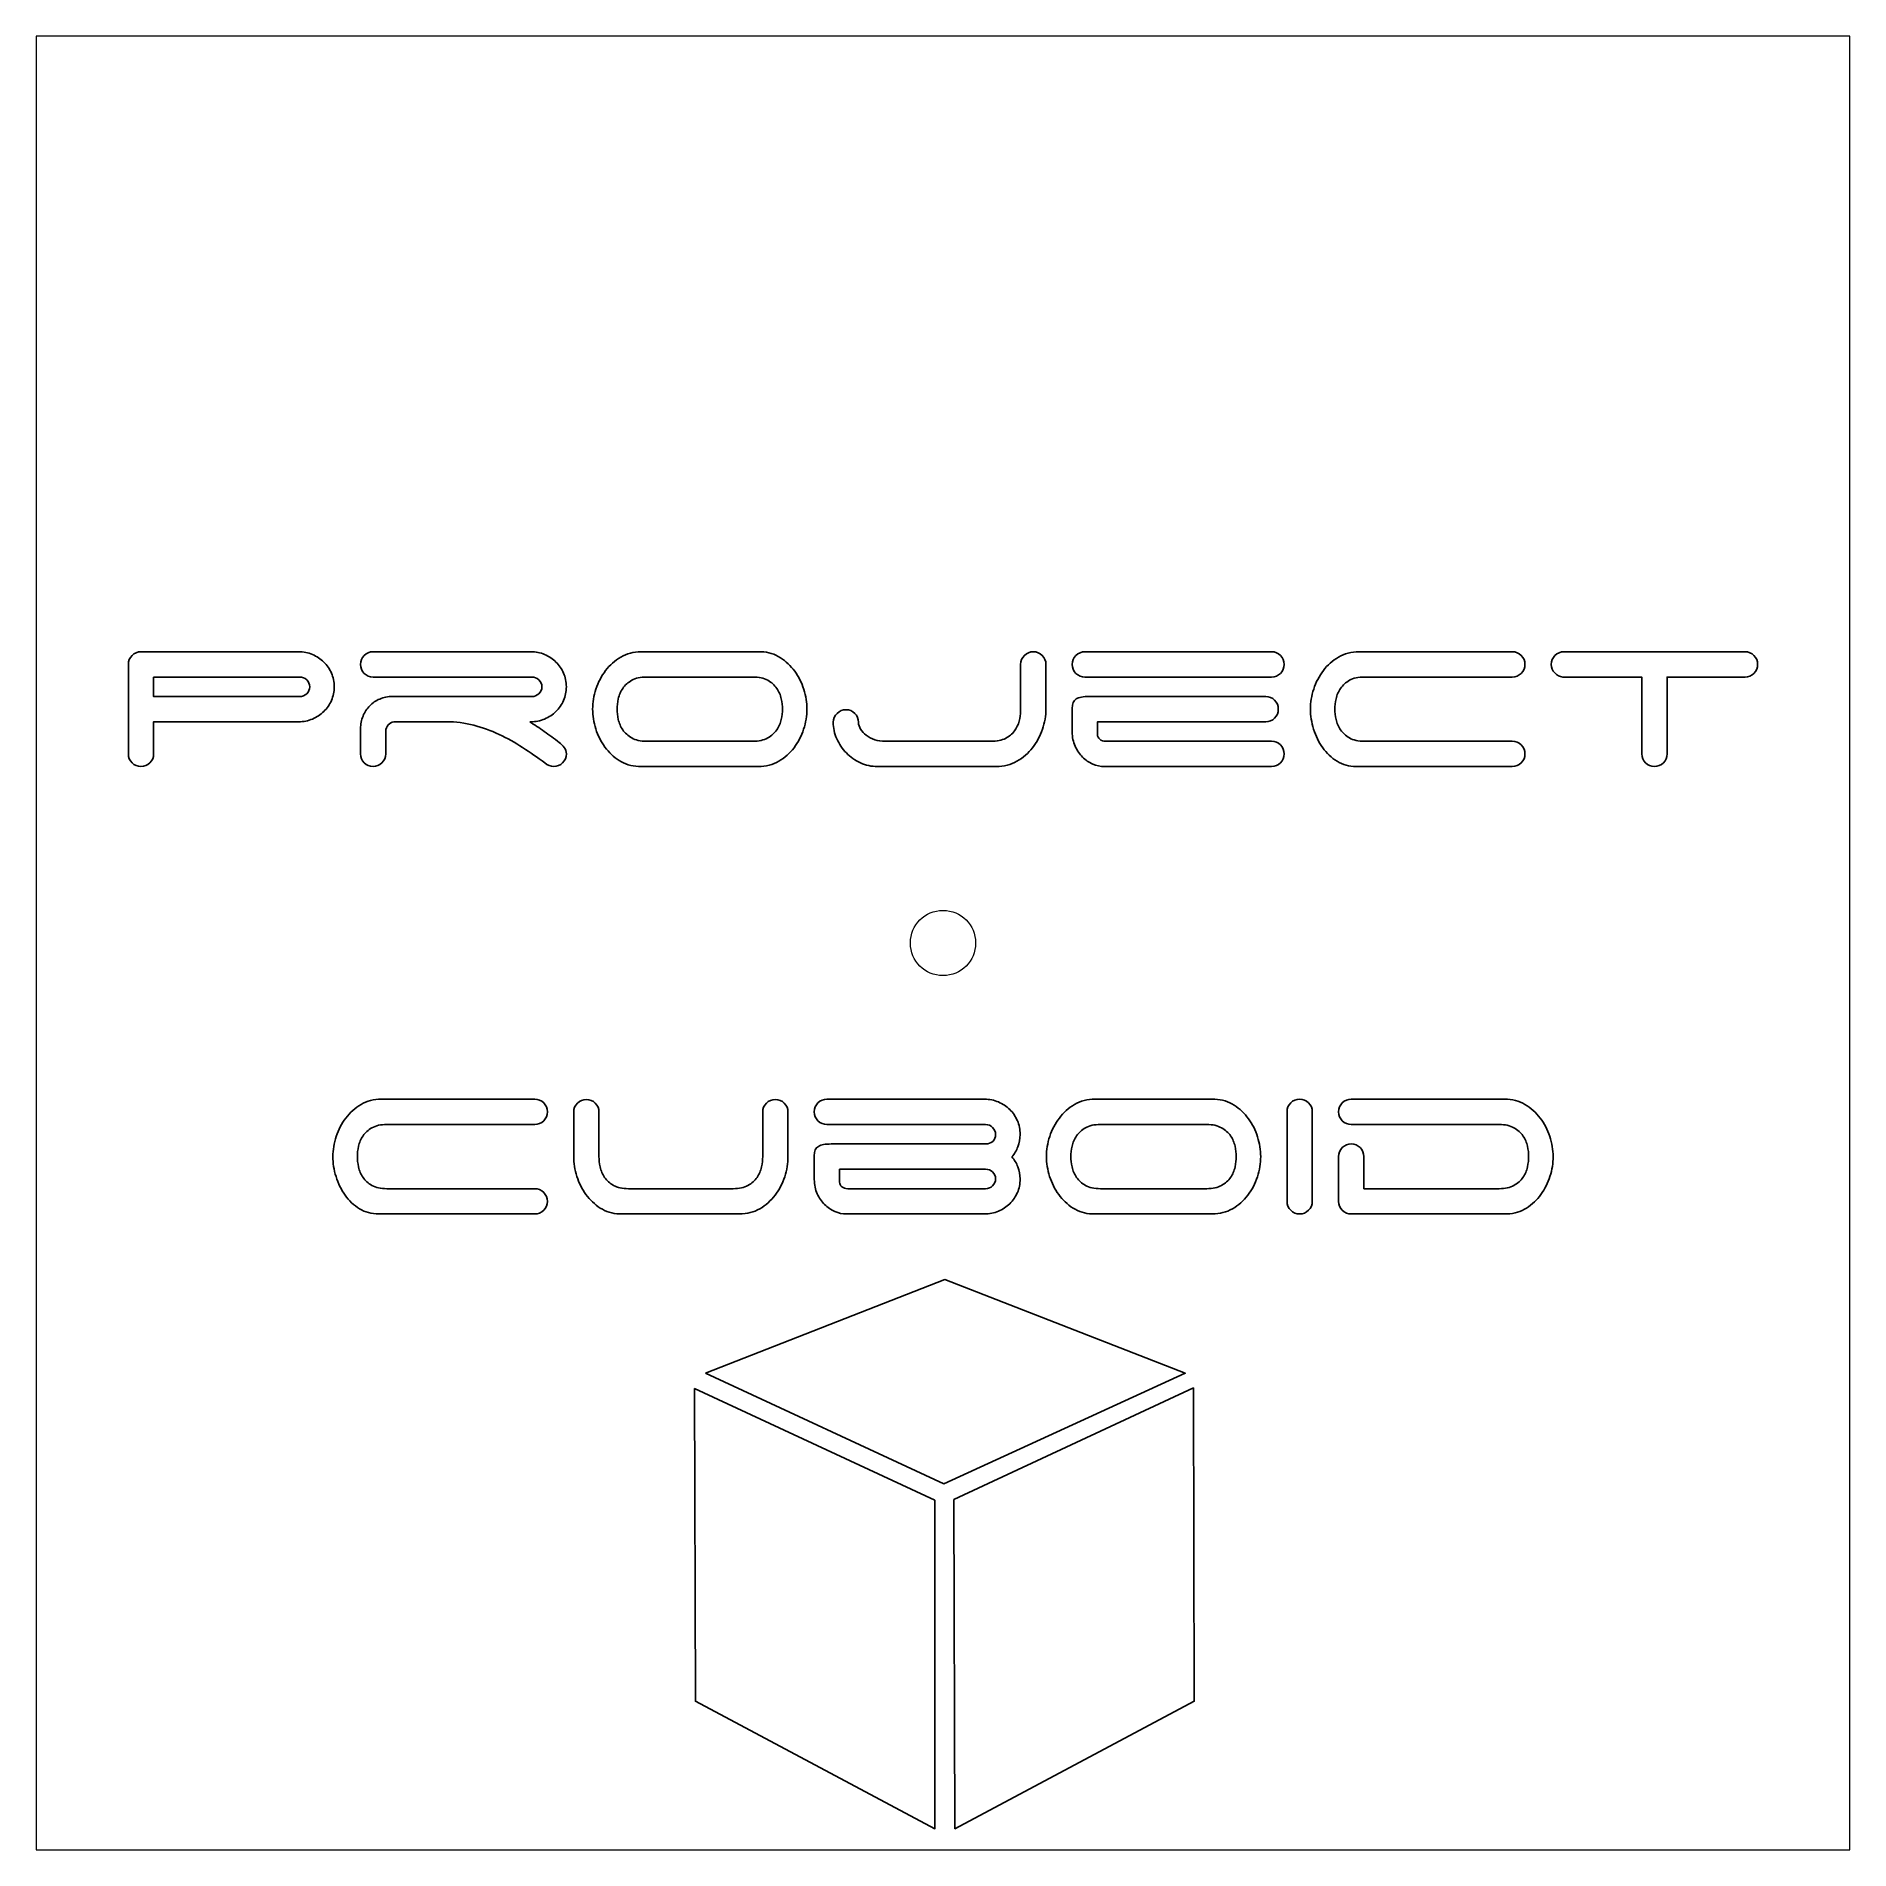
# Model space of a CAD drawing. Header units: millimetres. Extents: x -88 to 88, y -88 to 88.
import ezdxf

# ---------------------------------------------------------------- set-up
doc = ezdxf.new("R2010")
doc.units = ezdxf.units.MM
doc.header["$MEASUREMENT"] = 0
doc.layers.add('Layer 1', color=7, linetype='Continuous')

msp = doc.modelspace()

# ---------------------------------------------------------------- linework, layer by layer
at = {"layer": 'Layer 1', "lineweight": 9}
for points in [[(-87.5, -87.5), (-87.5, -87.5), (-87.5, 87.5), (-87.5, 87.5), (-87.5, 87.5), (-87.5, 87.5), (87.5, 87.5), (87.5, 87.5), (87.5, 87.5), (87.5, 87.5), (87.5, -87.5), (87.5, -87.5), (87.5, -87.5), (87.5, -87.5), (-87.5, -87.5), (-87.5, -87.5)], [(3.15, 0), (3.15, 1.7397), (1.7397, 3.15), (0, 3.15), (0, 3.15), (-1.7397, 3.15), (-3.15, 1.7397), (-3.15, 0), (-3.15, 0), (-3.15, -1.7397), (-1.7397, -3.15), (0, -3.15), (0, -3.15), (1.7397, -3.15), (3.15, -1.7397), (3.15, 0)]]:
    msp.add_open_spline(points, degree=3, knots=[0, 0, 0, 0, 0.2, 0.2, 0.2, 0.2, 0.4, 0.4, 0.4, 0.4, 0.6, 0.6, 0.6, 0.6, 1, 1, 1, 1], dxfattribs=at)
at = {"layer": 'Layer 1', "color": 1}
for points, knots in [([(-62.1792, 28.1045), (-61.7051, 28.1045), (-61.2606, 28.0156), (-60.8457, 27.8378), (-60.8457, 27.8378), (-60.4308, 27.66), (-60.0668, 27.4187), (-59.7535, 27.1139), (-59.7535, 27.1139), (-59.4402, 26.8091), (-59.1947, 26.4535), (-59.0169, 26.0471), (-59.0169, 26.0471), (-58.8391, 25.6407), (-58.7502, 25.2004), (-58.7502, 24.7263), (-58.7502, 24.7263), (-58.7502, 24.2522), (-58.8391, 23.8119), (-59.0169, 23.4055), (-59.0169, 23.4055), (-59.1947, 22.9991), (-59.4402, 22.6435), (-59.7535, 22.3387), (-59.7535, 22.3387), (-60.0668, 22.0339), (-60.4308, 21.7926), (-60.8457, 21.6148), (-60.8457, 21.6148), (-61.2606, 21.437), (-61.7051, 21.3481), (-62.1792, 21.3481), (-62.1792, 21.3481), (-62.1792, 21.3481), (-76.1746, 21.3481), (-76.1746, 21.3481), (-76.1746, 21.3481), (-76.1746, 21.3481), (-76.1746, 18.2493), (-76.1746, 18.2493), (-76.1746, 18.2493), (-76.1746, 17.9106), (-76.2974, 17.6228), (-76.5429, 17.3857), (-76.5429, 17.3857), (-76.7884, 17.1486), (-77.0721, 17.0301), (-77.3938, 17.0301), (-77.3938, 17.0301), (-77.7325, 17.0301), (-78.0203, 17.1486), (-78.2574, 17.3857), (-78.2574, 17.3857), (-78.4945, 17.6228), (-78.613, 17.9106), (-78.613, 18.2493), (-78.613, 18.2493), (-78.613, 18.2493), (-78.613, 26.8853), (-78.613, 26.8853), (-78.613, 26.8853), (-78.613, 27.224), (-78.4945, 27.5118), (-78.2574, 27.7489), (-78.2574, 27.7489), (-78.0203, 27.986), (-77.7325, 28.1045), (-77.3938, 28.1045), (-77.3938, 28.1045), (-77.3938, 28.1045), (-62.1792, 28.1045), (-62.1792, 28.1045)], [0, 0, 0, 0, 0.05263158, 0.05263158, 0.05263158, 0.05263158, 0.10526316, 0.10526316, 0.10526316, 0.10526316, 0.15789474, 0.15789474, 0.15789474, 0.15789474, 0.21052632, 0.21052632, 0.21052632, 0.21052632, 0.26315789, 0.26315789, 0.26315789, 0.26315789, 0.31578947, 0.31578947, 0.31578947, 0.31578947, 0.36842105, 0.36842105, 0.36842105, 0.36842105, 0.42105263, 0.42105263, 0.42105263, 0.42105263, 0.47368421, 0.47368421, 0.47368421, 0.47368421, 0.52631579, 0.52631579, 0.52631579, 0.52631579, 0.57894737, 0.57894737, 0.57894737, 0.57894737, 0.63157895, 0.63157895, 0.63157895, 0.63157895, 0.68421053, 0.68421053, 0.68421053, 0.68421053, 0.73684211, 0.73684211, 0.73684211, 0.73684211, 0.78947368, 0.78947368, 0.78947368, 0.78947368, 0.84210526, 0.84210526, 0.84210526, 0.84210526, 0.89473684, 0.89473684, 0.89473684, 0.89473684, 1, 1, 1, 1]), ([(-39.878, 21.3481), (-39.4208, 21.0602), (-38.9551, 20.7512), (-38.481, 20.421), (-38.481, 20.421), (-38.0069, 20.0908), (-37.5243, 19.731), (-37.0332, 19.3415), (-37.0332, 19.3415), (-36.8469, 19.206), (-36.6861, 19.0494), (-36.5506, 18.8716), (-36.5506, 18.8716), (-36.4151, 18.6938), (-36.3474, 18.4864), (-36.3474, 18.2493), (-36.3474, 18.2493), (-36.3474, 17.9106), (-36.4659, 17.6228), (-36.703, 17.3857), (-36.703, 17.3857), (-36.9401, 17.1486), (-37.2279, 17.0301), (-37.5666, 17.0301), (-37.5666, 17.0301), (-37.8545, 17.0301), (-38.1423, 17.1486), (-38.4302, 17.3857), (-38.4302, 17.3857), (-39.1245, 17.8937), (-39.8357, 18.3848), (-40.5638, 18.8589), (-40.5638, 18.8589), (-41.2919, 19.333), (-42.0497, 19.7564), (-42.8371, 20.1289), (-42.8371, 20.1289), (-43.6245, 20.5014), (-44.4415, 20.7978), (-45.2882, 21.0179), (-45.2882, 21.0179), (-46.1349, 21.238), (-47.0154, 21.3481), (-47.9298, 21.3481), (-47.9298, 21.3481), (-47.9298, 21.3481), (-52.9844, 21.3481), (-52.9844, 21.3481), (-52.9844, 21.3481), (-53.2045, 21.3142), (-53.3908, 21.2126), (-53.5432, 21.0433), (-53.5432, 21.0433), (-53.6956, 20.874), (-53.7718, 20.6623), (-53.7718, 20.4083), (-53.7718, 20.4083), (-53.7718, 20.4083), (-53.7718, 18.2493), (-53.7718, 18.2493), (-53.7718, 18.2493), (-53.7718, 17.9106), (-53.8946, 17.6228), (-54.1401, 17.3857), (-54.1401, 17.3857), (-54.3856, 17.1486), (-54.6693, 17.0301), (-54.991, 17.0301), (-54.991, 17.0301), (-55.3297, 17.0301), (-55.6175, 17.1486), (-55.8546, 17.3857), (-55.8546, 17.3857), (-56.0917, 17.6228), (-56.2102, 17.9106), (-56.2102, 18.2493), (-56.2102, 18.2493), (-56.2102, 18.2493), (-56.2102, 20.6877), (-56.2102, 20.6877), (-56.2102, 20.6877), (-56.2102, 21.111), (-56.1298, 21.5132), (-55.9689, 21.8942), (-55.9689, 21.8942), (-55.808, 22.2752), (-55.5921, 22.6054), (-55.3212, 22.8848), (-55.3212, 22.8848), (-55.0503, 23.1642), (-54.7285, 23.3843), (-54.356, 23.5452), (-54.356, 23.5452), (-53.9835, 23.7061), (-53.5771, 23.7865), (-53.1368, 23.7865), (-53.1368, 23.7865), (-53.1368, 23.7865), (-39.6748, 23.7865), (-39.6748, 23.7865), (-39.6748, 23.7865), (-39.4208, 23.7865), (-39.1964, 23.8754), (-39.0017, 24.0532), (-39.0017, 24.0532), (-38.807, 24.231), (-38.7096, 24.4554), (-38.7096, 24.7263), (-38.7096, 24.7263), (-38.7096, 24.9803), (-38.807, 25.2004), (-39.0017, 25.3867), (-39.0017, 25.3867), (-39.1964, 25.573), (-39.4208, 25.6661), (-39.6748, 25.6661), (-39.6748, 25.6661), (-39.6748, 25.6661), (-54.991, 25.6661), (-54.991, 25.6661), (-54.991, 25.6661), (-55.3297, 25.6661), (-55.6175, 25.7846), (-55.8546, 26.0217), (-55.8546, 26.0217), (-56.0917, 26.2588), (-56.2102, 26.5466), (-56.2102, 26.8853), (-56.2102, 26.8853), (-56.2102, 27.224), (-56.0917, 27.5118), (-55.8546, 27.7489), (-55.8546, 27.7489), (-55.6175, 27.986), (-55.3297, 28.1045), (-54.991, 28.1045), (-54.991, 28.1045), (-54.991, 28.1045), (-39.7764, 28.1045), (-39.7764, 28.1045), (-39.7764, 28.1045), (-39.3023, 28.1045), (-38.8578, 28.0156), (-38.4429, 27.8378), (-38.4429, 27.8378), (-38.028, 27.66), (-37.664, 27.4187), (-37.3507, 27.1139), (-37.3507, 27.1139), (-37.0374, 26.8091), (-36.7919, 26.4535), (-36.6141, 26.0471), (-36.6141, 26.0471), (-36.4363, 25.6407), (-36.3474, 25.2004), (-36.3474, 24.7263), (-36.3474, 24.7263), (-36.3474, 24.2522), (-36.4363, 23.8119), (-36.6141, 23.4055), (-36.6141, 23.4055), (-36.7919, 22.9991), (-37.0374, 22.6435), (-37.3507, 22.3387), (-37.3507, 22.3387), (-37.664, 22.0339), (-38.028, 21.7926), (-38.4429, 21.6148), (-38.4429, 21.6148), (-38.8578, 21.437), (-39.3023, 21.3481), (-39.7764, 21.3481), (-39.7764, 21.3481), (-39.7764, 21.3481), (-39.878, 21.3481), (-39.878, 21.3481)], [0, 0, 0, 0, 0.02222222, 0.02222222, 0.02222222, 0.02222222, 0.04444444, 0.04444444, 0.04444444, 0.04444444, 0.06666667, 0.06666667, 0.06666667, 0.06666667, 0.08888889, 0.08888889, 0.08888889, 0.08888889, 0.11111111, 0.11111111, 0.11111111, 0.11111111, 0.13333333, 0.13333333, 0.13333333, 0.13333333, 0.15555556, 0.15555556, 0.15555556, 0.15555556, 0.17777778, 0.17777778, 0.17777778, 0.17777778, 0.2, 0.2, 0.2, 0.2, 0.22222222, 0.22222222, 0.22222222, 0.22222222, 0.24444444, 0.24444444, 0.24444444, 0.24444444, 0.26666667, 0.26666667, 0.26666667, 0.26666667, 0.28888889, 0.28888889, 0.28888889, 0.28888889, 0.31111111, 0.31111111, 0.31111111, 0.31111111, 0.33333333, 0.33333333, 0.33333333, 0.33333333, 0.35555556, 0.35555556, 0.35555556, 0.35555556, 0.37777778, 0.37777778, 0.37777778, 0.37777778, 0.4, 0.4, 0.4, 0.4, 0.42222222, 0.42222222, 0.42222222, 0.42222222, 0.44444444, 0.44444444, 0.44444444, 0.44444444, 0.46666667, 0.46666667, 0.46666667, 0.46666667, 0.48888889, 0.48888889, 0.48888889, 0.48888889, 0.51111111, 0.51111111, 0.51111111, 0.51111111, 0.53333333, 0.53333333, 0.53333333, 0.53333333, 0.55555556, 0.55555556, 0.55555556, 0.55555556, 0.57777778, 0.57777778, 0.57777778, 0.57777778, 0.6, 0.6, 0.6, 0.6, 0.62222222, 0.62222222, 0.62222222, 0.62222222, 0.64444444, 0.64444444, 0.64444444, 0.64444444, 0.66666667, 0.66666667, 0.66666667, 0.66666667, 0.68888889, 0.68888889, 0.68888889, 0.68888889, 0.71111111, 0.71111111, 0.71111111, 0.71111111, 0.73333333, 0.73333333, 0.73333333, 0.73333333, 0.75555556, 0.75555556, 0.75555556, 0.75555556, 0.77777778, 0.77777778, 0.77777778, 0.77777778, 0.8, 0.8, 0.8, 0.8, 0.82222222, 0.82222222, 0.82222222, 0.82222222, 0.84444444, 0.84444444, 0.84444444, 0.84444444, 0.86666667, 0.86666667, 0.86666667, 0.86666667, 0.88888889, 0.88888889, 0.88888889, 0.88888889, 0.91111111, 0.91111111, 0.91111111, 0.91111111, 0.93333333, 0.93333333, 0.93333333, 0.93333333, 0.95555556, 0.95555556, 0.95555556, 0.95555556, 1, 1, 1, 1]), ([(-13.1318, 22.5673), (-13.1318, 21.9238), (-13.2376, 21.2761), (-13.4493, 20.6242), (-13.4493, 20.6242), (-13.661, 19.9723), (-13.97, 19.3796), (-14.3764, 18.8462), (-14.3764, 18.8462), (-14.7828, 18.3128), (-15.2739, 17.8768), (-15.8496, 17.5381), (-15.8496, 17.5381), (-16.4253, 17.1994), (-17.0773, 17.0301), (-17.8054, 17.0301), (-17.8054, 17.0301), (-17.8054, 17.0301), (-29.3878, 17.0301), (-29.3878, 17.0301), (-29.3878, 17.0301), (-30.0821, 17.064), (-30.7001, 17.2545), (-31.242, 17.6016), (-31.242, 17.6016), (-31.7839, 17.9487), (-32.2453, 18.3848), (-32.6263, 18.9097), (-32.6263, 18.9097), (-33.0073, 19.4346), (-33.2994, 20.0188), (-33.5026, 20.6623), (-33.5026, 20.6623), (-33.7058, 21.3058), (-33.8074, 21.9408), (-33.8074, 22.5673), (-33.8074, 22.5673), (-33.8074, 23.2108), (-33.7016, 23.8585), (-33.4899, 24.5104), (-33.4899, 24.5104), (-33.2782, 25.1623), (-32.9692, 25.755), (-32.5628, 26.2884), (-32.5628, 26.2884), (-32.1564, 26.8218), (-31.6653, 27.2578), (-31.0896, 27.5965), (-31.0896, 27.5965), (-30.5139, 27.9352), (-29.8619, 28.1045), (-29.1338, 28.1045), (-29.1338, 28.1045), (-29.1338, 28.1045), (-17.5514, 28.1045), (-17.5514, 28.1045), (-17.5514, 28.1045), (-16.8571, 28.0706), (-16.2391, 27.8801), (-15.6972, 27.533), (-15.6972, 27.533), (-15.1553, 27.1859), (-14.6939, 26.7498), (-14.3129, 26.2249), (-14.3129, 26.2249), (-13.9319, 25.7), (-13.6398, 25.1158), (-13.4366, 24.4723), (-13.4366, 24.4723), (-13.2334, 23.8288), (-13.1318, 23.1938), (-13.1318, 22.5673)], [0, 0, 0, 0, 0.05263158, 0.05263158, 0.05263158, 0.05263158, 0.10526316, 0.10526316, 0.10526316, 0.10526316, 0.15789474, 0.15789474, 0.15789474, 0.15789474, 0.21052632, 0.21052632, 0.21052632, 0.21052632, 0.26315789, 0.26315789, 0.26315789, 0.26315789, 0.31578947, 0.31578947, 0.31578947, 0.31578947, 0.36842105, 0.36842105, 0.36842105, 0.36842105, 0.42105263, 0.42105263, 0.42105263, 0.42105263, 0.47368421, 0.47368421, 0.47368421, 0.47368421, 0.52631579, 0.52631579, 0.52631579, 0.52631579, 0.57894737, 0.57894737, 0.57894737, 0.57894737, 0.63157895, 0.63157895, 0.63157895, 0.63157895, 0.68421053, 0.68421053, 0.68421053, 0.68421053, 0.73684211, 0.73684211, 0.73684211, 0.73684211, 0.78947368, 0.78947368, 0.78947368, 0.78947368, 0.84210526, 0.84210526, 0.84210526, 0.84210526, 0.89473684, 0.89473684, 0.89473684, 0.89473684, 1, 1, 1, 1]), ([(-8.1534, 21.2973), (-8.1534, 21.0602), (-8.0857, 20.8359), (-7.9502, 20.6242), (-7.9502, 20.6242), (-7.8147, 20.4125), (-7.6327, 20.2178), (-7.4041, 20.04), (-7.4041, 20.04), (-7.1755, 19.8622), (-6.9046, 19.7225), (-6.5913, 19.6209), (-6.5913, 19.6209), (-6.278, 19.5193), (-5.9436, 19.4685), (-5.588, 19.4685), (-5.588, 19.4685), (-5.588, 19.4685), (4.6482, 19.4685), (4.6482, 19.4685), (4.6482, 19.4685), (5.207, 19.4685), (5.6684, 19.5616), (6.0325, 19.7479), (6.0325, 19.7479), (6.3966, 19.9342), (6.6844, 20.1712), (6.8961, 20.4591), (6.8961, 20.4591), (7.1078, 20.747), (7.2602, 21.0602), (7.3533, 21.3989), (7.3533, 21.3989), (7.4464, 21.7376), (7.493, 22.0593), (7.493, 22.3641), (7.493, 22.3641), (7.493, 22.3641), (7.493, 26.8853), (7.493, 26.8853), (7.493, 26.8853), (7.493, 27.224), (7.6158, 27.5118), (7.8613, 27.7489), (7.8613, 27.7489), (8.1068, 27.986), (8.3905, 28.1045), (8.7122, 28.1045), (8.7122, 28.1045), (9.0509, 28.1045), (9.3387, 27.986), (9.5758, 27.7489), (9.5758, 27.7489), (9.8129, 27.5118), (9.9314, 27.224), (9.9314, 26.8853), (9.9314, 26.8853), (9.9314, 26.8853), (9.9314, 22.5673), (9.9314, 22.5673), (9.9314, 22.5673), (9.9314, 21.9238), (9.8213, 21.2761), (9.6012, 20.6242), (9.6012, 20.6242), (9.3811, 19.9723), (9.0636, 19.3796), (8.6487, 18.8462), (8.6487, 18.8462), (8.2338, 18.3128), (7.7301, 17.8768), (7.1374, 17.5381), (7.1374, 17.5381), (6.5447, 17.1994), (5.8843, 17.0301), (5.1562, 17.0301), (5.1562, 17.0301), (5.1562, 17.0301), (-6.3246, 17.0301), (-6.3246, 17.0301), (-6.3246, 17.0301), (-6.9003, 17.0301), (-7.4464, 17.1486), (-7.9629, 17.3857), (-7.9629, 17.3857), (-8.4794, 17.6228), (-8.9323, 17.9403), (-9.3218, 18.3382), (-9.3218, 18.3382), (-9.7113, 18.7361), (-10.0203, 19.1933), (-10.2489, 19.7098), (-10.2489, 19.7098), (-10.4775, 20.2263), (-10.5918, 20.7554), (-10.5918, 21.2973), (-10.5918, 21.2973), (-10.5918, 21.636), (-10.469, 21.9238), (-10.2235, 22.1609), (-10.2235, 22.1609), (-9.978, 22.398), (-9.6943, 22.5165), (-9.3726, 22.5165), (-9.3726, 22.5165), (-9.0339, 22.5165), (-8.7461, 22.398), (-8.509, 22.1609), (-8.509, 22.1609), (-8.2719, 21.9238), (-8.1534, 21.636), (-8.1534, 21.2973)], [0, 0, 0, 0, 0.03448276, 0.03448276, 0.03448276, 0.03448276, 0.06896552, 0.06896552, 0.06896552, 0.06896552, 0.10344828, 0.10344828, 0.10344828, 0.10344828, 0.13793103, 0.13793103, 0.13793103, 0.13793103, 0.17241379, 0.17241379, 0.17241379, 0.17241379, 0.20689655, 0.20689655, 0.20689655, 0.20689655, 0.24137931, 0.24137931, 0.24137931, 0.24137931, 0.27586207, 0.27586207, 0.27586207, 0.27586207, 0.31034483, 0.31034483, 0.31034483, 0.31034483, 0.34482759, 0.34482759, 0.34482759, 0.34482759, 0.37931034, 0.37931034, 0.37931034, 0.37931034, 0.4137931, 0.4137931, 0.4137931, 0.4137931, 0.44827586, 0.44827586, 0.44827586, 0.44827586, 0.48275862, 0.48275862, 0.48275862, 0.48275862, 0.51724138, 0.51724138, 0.51724138, 0.51724138, 0.55172414, 0.55172414, 0.55172414, 0.55172414, 0.5862069, 0.5862069, 0.5862069, 0.5862069, 0.62068966, 0.62068966, 0.62068966, 0.62068966, 0.65517241, 0.65517241, 0.65517241, 0.65517241, 0.68965517, 0.68965517, 0.68965517, 0.68965517, 0.72413793, 0.72413793, 0.72413793, 0.72413793, 0.75862069, 0.75862069, 0.75862069, 0.75862069, 0.79310345, 0.79310345, 0.79310345, 0.79310345, 0.82758621, 0.82758621, 0.82758621, 0.82758621, 0.86206897, 0.86206897, 0.86206897, 0.86206897, 0.89655172, 0.89655172, 0.89655172, 0.89655172, 0.93103448, 0.93103448, 0.93103448, 0.93103448, 1, 1, 1, 1]), ([(12.4714, 26.8853), (12.4714, 27.224), (12.5899, 27.5118), (12.827, 27.7489), (12.827, 27.7489), (13.0641, 27.986), (13.3519, 28.1045), (13.6906, 28.1045), (13.6906, 28.1045), (13.6906, 28.1045), (31.6992, 28.1045), (31.6992, 28.1045), (31.6992, 28.1045), (32.0379, 28.1045), (32.3257, 27.986), (32.5628, 27.7489), (32.5628, 27.7489), (32.7999, 27.5118), (32.9184, 27.224), (32.9184, 26.8853), (32.9184, 26.8853), (32.9184, 26.5466), (32.7999, 26.2588), (32.5628, 26.0217), (32.5628, 26.0217), (32.3257, 25.7846), (32.0379, 25.6661), (31.6992, 25.6661), (31.6992, 25.6661), (31.6992, 25.6661), (13.6906, 25.6661), (13.6906, 25.6661), (13.6906, 25.6661), (13.3519, 25.6661), (13.0641, 25.7846), (12.827, 26.0217), (12.827, 26.0217), (12.5899, 26.2588), (12.4714, 26.5466), (12.4714, 26.8853)], [0, 0, 0, 0, 0.09090909, 0.09090909, 0.09090909, 0.09090909, 0.18181818, 0.18181818, 0.18181818, 0.18181818, 0.27272727, 0.27272727, 0.27272727, 0.27272727, 0.36363636, 0.36363636, 0.36363636, 0.36363636, 0.45454545, 0.45454545, 0.45454545, 0.45454545, 0.54545455, 0.54545455, 0.54545455, 0.54545455, 0.63636364, 0.63636364, 0.63636364, 0.63636364, 0.72727273, 0.72727273, 0.72727273, 0.72727273, 0.81818182, 0.81818182, 0.81818182, 0.81818182, 1, 1, 1, 1]), ([(35.4584, 22.5673), (35.4584, 23.2108), (35.5642, 23.8585), (35.7759, 24.5104), (35.7759, 24.5104), (35.9876, 25.1623), (36.2966, 25.755), (36.703, 26.2884), (36.703, 26.2884), (37.1094, 26.8218), (37.6005, 27.2578), (38.1762, 27.5965), (38.1762, 27.5965), (38.7519, 27.9352), (39.4039, 28.1045), (40.132, 28.1045), (40.132, 28.1045), (40.132, 28.1045), (54.9402, 28.1045), (54.9402, 28.1045), (54.9402, 28.1045), (55.2789, 28.1045), (55.5667, 27.986), (55.8038, 27.7489), (55.8038, 27.7489), (56.0409, 27.5118), (56.1594, 27.224), (56.1594, 26.8853), (56.1594, 26.8853), (56.1594, 26.5466), (56.0409, 26.2588), (55.8038, 26.0217), (55.8038, 26.0217), (55.5667, 25.7846), (55.2789, 25.6661), (54.9402, 25.6661), (54.9402, 25.6661), (54.9402, 25.6661), (40.6654, 25.6661), (40.6654, 25.6661), (40.6654, 25.6661), (40.0727, 25.6661), (39.5944, 25.5603), (39.2303, 25.3486), (39.2303, 25.3486), (38.8662, 25.1369), (38.5784, 24.8787), (38.3667, 24.5739), (38.3667, 24.5739), (38.155, 24.2691), (38.0111, 23.9347), (37.9349, 23.5706), (37.9349, 23.5706), (37.8587, 23.2065), (37.8206, 22.8721), (37.8206, 22.5673), (37.8206, 22.5673), (37.8206, 22.2625), (37.8587, 21.9281), (37.9349, 21.564), (37.9349, 21.564), (38.0111, 21.1999), (38.155, 20.8655), (38.3667, 20.5607), (38.3667, 20.5607), (38.5784, 20.2559), (38.8662, 19.9977), (39.2303, 19.786), (39.2303, 19.786), (39.5944, 19.5743), (40.0727, 19.4685), (40.6654, 19.4685), (40.6654, 19.4685), (40.6654, 19.4685), (54.9402, 19.4685), (54.9402, 19.4685), (54.9402, 19.4685), (55.2789, 19.4685), (55.5667, 19.35), (55.8038, 19.1129), (55.8038, 19.1129), (56.0409, 18.8758), (56.1594, 18.588), (56.1594, 18.2493), (56.1594, 18.2493), (56.1594, 17.9106), (56.0409, 17.6228), (55.8038, 17.3857), (55.8038, 17.3857), (55.5667, 17.1486), (55.2789, 17.0301), (54.9402, 17.0301), (54.9402, 17.0301), (54.9402, 17.0301), (39.878, 17.0301), (39.878, 17.0301), (39.878, 17.0301), (39.1837, 17.0301), (38.5657, 17.1994), (38.0238, 17.5381), (38.0238, 17.5381), (37.4819, 17.8768), (37.0205, 18.3128), (36.6395, 18.8462), (36.6395, 18.8462), (36.2585, 19.3796), (35.9664, 19.9765), (35.7632, 20.6369), (35.7632, 20.6369), (35.56, 21.2973), (35.4584, 21.9408), (35.4584, 22.5673)], [0, 0, 0, 0, 0.03448276, 0.03448276, 0.03448276, 0.03448276, 0.06896552, 0.06896552, 0.06896552, 0.06896552, 0.10344828, 0.10344828, 0.10344828, 0.10344828, 0.13793103, 0.13793103, 0.13793103, 0.13793103, 0.17241379, 0.17241379, 0.17241379, 0.17241379, 0.20689655, 0.20689655, 0.20689655, 0.20689655, 0.24137931, 0.24137931, 0.24137931, 0.24137931, 0.27586207, 0.27586207, 0.27586207, 0.27586207, 0.31034483, 0.31034483, 0.31034483, 0.31034483, 0.34482759, 0.34482759, 0.34482759, 0.34482759, 0.37931034, 0.37931034, 0.37931034, 0.37931034, 0.4137931, 0.4137931, 0.4137931, 0.4137931, 0.44827586, 0.44827586, 0.44827586, 0.44827586, 0.48275862, 0.48275862, 0.48275862, 0.48275862, 0.51724138, 0.51724138, 0.51724138, 0.51724138, 0.55172414, 0.55172414, 0.55172414, 0.55172414, 0.5862069, 0.5862069, 0.5862069, 0.5862069, 0.62068966, 0.62068966, 0.62068966, 0.62068966, 0.65517241, 0.65517241, 0.65517241, 0.65517241, 0.68965517, 0.68965517, 0.68965517, 0.68965517, 0.72413793, 0.72413793, 0.72413793, 0.72413793, 0.75862069, 0.75862069, 0.75862069, 0.75862069, 0.79310345, 0.79310345, 0.79310345, 0.79310345, 0.82758621, 0.82758621, 0.82758621, 0.82758621, 0.86206897, 0.86206897, 0.86206897, 0.86206897, 0.89655172, 0.89655172, 0.89655172, 0.89655172, 0.93103448, 0.93103448, 0.93103448, 0.93103448, 1, 1, 1, 1]), ([(77.3938, 28.1045), (77.7325, 28.1045), (78.0203, 27.986), (78.2574, 27.7489), (78.2574, 27.7489), (78.4945, 27.5118), (78.613, 27.224), (78.613, 26.8853), (78.613, 26.8853), (78.613, 26.5466), (78.4945, 26.2588), (78.2574, 26.0217), (78.2574, 26.0217), (78.0203, 25.7846), (77.7325, 25.6661), (77.3938, 25.6661), (77.3938, 25.6661), (77.3938, 25.6661), (69.8754, 25.6661), (69.8754, 25.6661), (69.8754, 25.6661), (69.8754, 25.6661), (69.8754, 18.2493), (69.8754, 18.2493), (69.8754, 18.2493), (69.8754, 17.9106), (69.7569, 17.6228), (69.5198, 17.3857), (69.5198, 17.3857), (69.2827, 17.1486), (68.9949, 17.0301), (68.6562, 17.0301), (68.6562, 17.0301), (68.3175, 17.0301), (68.0297, 17.1486), (67.7926, 17.3857), (67.7926, 17.3857), (67.5555, 17.6228), (67.437, 17.9106), (67.437, 18.2493), (67.437, 18.2493), (67.437, 18.2493), (67.437, 25.6661), (67.437, 25.6661), (67.437, 25.6661), (67.437, 25.6661), (59.817, 25.6661), (59.817, 25.6661), (59.817, 25.6661), (59.5122, 25.7), (59.2497, 25.8312), (59.0296, 26.0598), (59.0296, 26.0598), (58.8095, 26.2884), (58.6994, 26.5636), (58.6994, 26.8853), (58.6994, 26.8853), (58.6994, 27.224), (58.8179, 27.5118), (59.055, 27.7489), (59.055, 27.7489), (59.2921, 27.986), (59.5799, 28.1045), (59.9186, 28.1045), (59.9186, 28.1045), (59.9186, 28.1045), (77.3938, 28.1045), (77.3938, 28.1045)], [0, 0, 0, 0, 0.05555556, 0.05555556, 0.05555556, 0.05555556, 0.11111111, 0.11111111, 0.11111111, 0.11111111, 0.16666667, 0.16666667, 0.16666667, 0.16666667, 0.22222222, 0.22222222, 0.22222222, 0.22222222, 0.27777778, 0.27777778, 0.27777778, 0.27777778, 0.33333333, 0.33333333, 0.33333333, 0.33333333, 0.38888889, 0.38888889, 0.38888889, 0.38888889, 0.44444444, 0.44444444, 0.44444444, 0.44444444, 0.5, 0.5, 0.5, 0.5, 0.55555556, 0.55555556, 0.55555556, 0.55555556, 0.61111111, 0.61111111, 0.61111111, 0.61111111, 0.66666667, 0.66666667, 0.66666667, 0.66666667, 0.72222222, 0.72222222, 0.72222222, 0.72222222, 0.77777778, 0.77777778, 0.77777778, 0.77777778, 0.83333333, 0.83333333, 0.83333333, 0.83333333, 0.88888889, 0.88888889, 0.88888889, 0.88888889, 1, 1, 1, 1]), ([(-76.1746, 25.6661), (-76.1746, 25.6661), (-76.1746, 23.7865), (-76.1746, 23.7865), (-76.1746, 23.7865), (-76.1746, 23.7865), (-62.0776, 23.7865), (-62.0776, 23.7865), (-62.0776, 23.7865), (-61.8236, 23.7865), (-61.5992, 23.8754), (-61.4045, 24.0532), (-61.4045, 24.0532), (-61.2098, 24.231), (-61.1124, 24.4554), (-61.1124, 24.7263), (-61.1124, 24.7263), (-61.1124, 24.9803), (-61.2098, 25.2004), (-61.4045, 25.3867), (-61.4045, 25.3867), (-61.5992, 25.573), (-61.8236, 25.6661), (-62.0776, 25.6661), (-62.0776, 25.6661), (-62.0776, 25.6661), (-76.1746, 25.6661), (-76.1746, 25.6661)], [0, 0, 0, 0, 0.125, 0.125, 0.125, 0.125, 0.25, 0.25, 0.25, 0.25, 0.375, 0.375, 0.375, 0.375, 0.5, 0.5, 0.5, 0.5, 0.625, 0.625, 0.625, 0.625, 0.75, 0.75, 0.75, 0.75, 1, 1, 1, 1]), ([(-18.3388, 19.4685), (-17.7631, 19.4685), (-17.2889, 19.5743), (-16.9164, 19.786), (-16.9164, 19.786), (-16.5439, 19.9977), (-16.2518, 20.2559), (-16.0401, 20.5607), (-16.0401, 20.5607), (-15.8284, 20.8655), (-15.6845, 21.1999), (-15.6083, 21.564), (-15.6083, 21.564), (-15.5321, 21.9281), (-15.494, 22.2625), (-15.494, 22.5673), (-15.494, 22.5673), (-15.494, 22.8721), (-15.5321, 23.2065), (-15.6083, 23.5706), (-15.6083, 23.5706), (-15.6845, 23.9347), (-15.8284, 24.2691), (-16.0401, 24.5739), (-16.0401, 24.5739), (-16.2518, 24.8787), (-16.5439, 25.1369), (-16.9164, 25.3486), (-16.9164, 25.3486), (-17.2889, 25.5603), (-17.7631, 25.6661), (-18.3388, 25.6661), (-18.3388, 25.6661), (-18.3388, 25.6661), (-28.6004, 25.6661), (-28.6004, 25.6661), (-28.6004, 25.6661), (-29.1931, 25.6661), (-29.6714, 25.5603), (-30.0355, 25.3486), (-30.0355, 25.3486), (-30.3996, 25.1369), (-30.6874, 24.8787), (-30.8991, 24.5739), (-30.8991, 24.5739), (-31.1108, 24.2691), (-31.2547, 23.9347), (-31.3309, 23.5706), (-31.3309, 23.5706), (-31.4071, 23.2065), (-31.4452, 22.8721), (-31.4452, 22.5673), (-31.4452, 22.5673), (-31.4452, 22.2625), (-31.4071, 21.9281), (-31.3309, 21.564), (-31.3309, 21.564), (-31.2547, 21.1999), (-31.1108, 20.8655), (-30.8991, 20.5607), (-30.8991, 20.5607), (-30.6874, 20.2559), (-30.3996, 19.9977), (-30.0355, 19.786), (-30.0355, 19.786), (-29.6714, 19.5743), (-29.1931, 19.4685), (-28.6004, 19.4685), (-28.6004, 19.4685), (-28.6004, 19.4685), (-18.3388, 19.4685), (-18.3388, 19.4685)], [0, 0, 0, 0, 0.05263158, 0.05263158, 0.05263158, 0.05263158, 0.10526316, 0.10526316, 0.10526316, 0.10526316, 0.15789474, 0.15789474, 0.15789474, 0.15789474, 0.21052632, 0.21052632, 0.21052632, 0.21052632, 0.26315789, 0.26315789, 0.26315789, 0.26315789, 0.31578947, 0.31578947, 0.31578947, 0.31578947, 0.36842105, 0.36842105, 0.36842105, 0.36842105, 0.42105263, 0.42105263, 0.42105263, 0.42105263, 0.47368421, 0.47368421, 0.47368421, 0.47368421, 0.52631579, 0.52631579, 0.52631579, 0.52631579, 0.57894737, 0.57894737, 0.57894737, 0.57894737, 0.63157895, 0.63157895, 0.63157895, 0.63157895, 0.68421053, 0.68421053, 0.68421053, 0.68421053, 0.73684211, 0.73684211, 0.73684211, 0.73684211, 0.78947368, 0.78947368, 0.78947368, 0.78947368, 0.84210526, 0.84210526, 0.84210526, 0.84210526, 0.89473684, 0.89473684, 0.89473684, 0.89473684, 1, 1, 1, 1]), ([(15.5702, 17.0301), (15.1977, 17.0301), (14.8251, 17.1105), (14.4526, 17.2714), (14.4526, 17.2714), (14.0801, 17.4323), (13.7499, 17.6566), (13.462, 17.9445), (13.462, 17.9445), (13.1741, 18.2324), (12.9371, 18.5795), (12.7508, 18.9859), (12.7508, 18.9859), (12.5645, 19.3923), (12.4714, 19.8495), (12.4714, 20.3575), (12.4714, 20.3575), (12.4714, 20.3575), (12.4714, 22.6435), (12.4714, 22.6435), (12.4714, 22.6435), (12.4714, 23.1007), (12.6026, 23.4055), (12.8651, 23.5579), (12.8651, 23.5579), (13.1276, 23.7103), (13.5382, 23.7865), (14.097, 23.7865), (14.097, 23.7865), (14.097, 23.7865), (31.1404, 23.7865), (31.1404, 23.7865), (31.1404, 23.7865), (31.4791, 23.7865), (31.7669, 23.668), (32.004, 23.4309), (32.004, 23.4309), (32.2411, 23.1938), (32.3596, 22.906), (32.3596, 22.5673), (32.3596, 22.5673), (32.3596, 22.2286), (32.2411, 21.9408), (32.004, 21.7037), (32.004, 21.7037), (31.7669, 21.4666), (31.4791, 21.3481), (31.1404, 21.3481), (31.1404, 21.3481), (31.1404, 21.3481), (14.9098, 21.3481), (14.9098, 21.3481), (14.9098, 21.3481), (14.9098, 21.3481), (14.9098, 20.1035), (14.9098, 20.1035), (14.9098, 20.1035), (14.9098, 19.9342), (14.9818, 19.786), (15.1257, 19.659), (15.1257, 19.659), (15.2696, 19.532), (15.4601, 19.4685), (15.6972, 19.4685), (15.6972, 19.4685), (15.6972, 19.4685), (31.6992, 19.4685), (31.6992, 19.4685), (31.6992, 19.4685), (32.0379, 19.4685), (32.3257, 19.35), (32.5628, 19.1129), (32.5628, 19.1129), (32.7999, 18.8758), (32.9184, 18.588), (32.9184, 18.2493), (32.9184, 18.2493), (32.9184, 17.9106), (32.7999, 17.6228), (32.5628, 17.3857), (32.5628, 17.3857), (32.3257, 17.1486), (32.0379, 17.0301), (31.6992, 17.0301), (31.6992, 17.0301), (31.6992, 17.0301), (15.5702, 17.0301), (15.5702, 17.0301)], [0, 0, 0, 0, 0.04347826, 0.04347826, 0.04347826, 0.04347826, 0.08695652, 0.08695652, 0.08695652, 0.08695652, 0.13043478, 0.13043478, 0.13043478, 0.13043478, 0.17391304, 0.17391304, 0.17391304, 0.17391304, 0.2173913, 0.2173913, 0.2173913, 0.2173913, 0.26086957, 0.26086957, 0.26086957, 0.26086957, 0.30434783, 0.30434783, 0.30434783, 0.30434783, 0.34782609, 0.34782609, 0.34782609, 0.34782609, 0.39130435, 0.39130435, 0.39130435, 0.39130435, 0.43478261, 0.43478261, 0.43478261, 0.43478261, 0.47826087, 0.47826087, 0.47826087, 0.47826087, 0.52173913, 0.52173913, 0.52173913, 0.52173913, 0.56521739, 0.56521739, 0.56521739, 0.56521739, 0.60869565, 0.60869565, 0.60869565, 0.60869565, 0.65217391, 0.65217391, 0.65217391, 0.65217391, 0.69565217, 0.69565217, 0.69565217, 0.69565217, 0.73913043, 0.73913043, 0.73913043, 0.73913043, 0.7826087, 0.7826087, 0.7826087, 0.7826087, 0.82608696, 0.82608696, 0.82608696, 0.82608696, 0.86956522, 0.86956522, 0.86956522, 0.86956522, 0.91304348, 0.91304348, 0.91304348, 0.91304348, 1, 1, 1, 1]), ([(-58.8772, -20.6127), (-58.8772, -19.9692), (-58.7714, -19.3215), (-58.5597, -18.6696), (-58.5597, -18.6696), (-58.348, -18.0177), (-58.039, -17.425), (-57.6326, -16.8916), (-57.6326, -16.8916), (-57.2262, -16.3582), (-56.7351, -15.9222), (-56.1594, -15.5835), (-56.1594, -15.5835), (-55.5837, -15.2448), (-54.9317, -15.0755), (-54.2036, -15.0755), (-54.2036, -15.0755), (-54.2036, -15.0755), (-39.3954, -15.0755), (-39.3954, -15.0755), (-39.3954, -15.0755), (-39.0567, -15.0755), (-38.7689, -15.194), (-38.5318, -15.4311), (-38.5318, -15.4311), (-38.2947, -15.6682), (-38.1762, -15.956), (-38.1762, -16.2947), (-38.1762, -16.2947), (-38.1762, -16.6334), (-38.2947, -16.9212), (-38.5318, -17.1583), (-38.5318, -17.1583), (-38.7689, -17.3954), (-39.0567, -17.5139), (-39.3954, -17.5139), (-39.3954, -17.5139), (-39.3954, -17.5139), (-53.6702, -17.5139), (-53.6702, -17.5139), (-53.6702, -17.5139), (-54.2629, -17.5139), (-54.7412, -17.6197), (-55.1053, -17.8314), (-55.1053, -17.8314), (-55.4694, -18.0431), (-55.7572, -18.3013), (-55.9689, -18.6061), (-55.9689, -18.6061), (-56.1806, -18.9109), (-56.3245, -19.2453), (-56.4007, -19.6094), (-56.4007, -19.6094), (-56.4769, -19.9735), (-56.515, -20.3079), (-56.515, -20.6127), (-56.515, -20.6127), (-56.515, -20.9175), (-56.4769, -21.2519), (-56.4007, -21.616), (-56.4007, -21.616), (-56.3245, -21.9801), (-56.1806, -22.3145), (-55.9689, -22.6193), (-55.9689, -22.6193), (-55.7572, -22.9241), (-55.4694, -23.1823), (-55.1053, -23.394), (-55.1053, -23.394), (-54.7412, -23.6057), (-54.2629, -23.7115), (-53.6702, -23.7115), (-53.6702, -23.7115), (-53.6702, -23.7115), (-39.3954, -23.7115), (-39.3954, -23.7115), (-39.3954, -23.7115), (-39.0567, -23.7115), (-38.7689, -23.83), (-38.5318, -24.0671), (-38.5318, -24.0671), (-38.2947, -24.3042), (-38.1762, -24.592), (-38.1762, -24.9307), (-38.1762, -24.9307), (-38.1762, -25.2694), (-38.2947, -25.5572), (-38.5318, -25.7943), (-38.5318, -25.7943), (-38.7689, -26.0314), (-39.0567, -26.1499), (-39.3954, -26.1499), (-39.3954, -26.1499), (-39.3954, -26.1499), (-54.4576, -26.1499), (-54.4576, -26.1499), (-54.4576, -26.1499), (-55.1519, -26.1499), (-55.7699, -25.9806), (-56.3118, -25.6419), (-56.3118, -25.6419), (-56.8537, -25.3032), (-57.3151, -24.8672), (-57.6961, -24.3338), (-57.6961, -24.3338), (-58.0771, -23.8004), (-58.3692, -23.2035), (-58.5724, -22.5431), (-58.5724, -22.5431), (-58.7756, -21.8827), (-58.8772, -21.2392), (-58.8772, -20.6127)], [0, 0, 0, 0, 0.03448276, 0.03448276, 0.03448276, 0.03448276, 0.06896552, 0.06896552, 0.06896552, 0.06896552, 0.10344828, 0.10344828, 0.10344828, 0.10344828, 0.13793103, 0.13793103, 0.13793103, 0.13793103, 0.17241379, 0.17241379, 0.17241379, 0.17241379, 0.20689655, 0.20689655, 0.20689655, 0.20689655, 0.24137931, 0.24137931, 0.24137931, 0.24137931, 0.27586207, 0.27586207, 0.27586207, 0.27586207, 0.31034483, 0.31034483, 0.31034483, 0.31034483, 0.34482759, 0.34482759, 0.34482759, 0.34482759, 0.37931034, 0.37931034, 0.37931034, 0.37931034, 0.4137931, 0.4137931, 0.4137931, 0.4137931, 0.44827586, 0.44827586, 0.44827586, 0.44827586, 0.48275862, 0.48275862, 0.48275862, 0.48275862, 0.51724138, 0.51724138, 0.51724138, 0.51724138, 0.55172414, 0.55172414, 0.55172414, 0.55172414, 0.5862069, 0.5862069, 0.5862069, 0.5862069, 0.62068966, 0.62068966, 0.62068966, 0.62068966, 0.65517241, 0.65517241, 0.65517241, 0.65517241, 0.68965517, 0.68965517, 0.68965517, 0.68965517, 0.72413793, 0.72413793, 0.72413793, 0.72413793, 0.75862069, 0.75862069, 0.75862069, 0.75862069, 0.79310345, 0.79310345, 0.79310345, 0.79310345, 0.82758621, 0.82758621, 0.82758621, 0.82758621, 0.86206897, 0.86206897, 0.86206897, 0.86206897, 0.89655172, 0.89655172, 0.89655172, 0.89655172, 0.93103448, 0.93103448, 0.93103448, 0.93103448, 1, 1, 1, 1]), ([(-33.1978, -20.6127), (-33.1978, -20.9175), (-33.1597, -21.2519), (-33.0835, -21.616), (-33.0835, -21.616), (-33.0073, -21.9801), (-32.8634, -22.3145), (-32.6517, -22.6193), (-32.6517, -22.6193), (-32.44, -22.9241), (-32.1522, -23.1823), (-31.7881, -23.394), (-31.7881, -23.394), (-31.424, -23.6057), (-30.9457, -23.7115), (-30.353, -23.7115), (-30.353, -23.7115), (-30.353, -23.7115), (-20.2438, -23.7115), (-20.2438, -23.7115), (-20.2438, -23.7115), (-19.6681, -23.7115), (-19.1939, -23.6057), (-18.8214, -23.394), (-18.8214, -23.394), (-18.4489, -23.1823), (-18.1568, -22.9241), (-17.9451, -22.6193), (-17.9451, -22.6193), (-17.7334, -22.3145), (-17.5895, -21.9801), (-17.5133, -21.616), (-17.5133, -21.616), (-17.4371, -21.2519), (-17.399, -20.9175), (-17.399, -20.6127), (-17.399, -20.6127), (-17.399, -20.6127), (-17.399, -16.3201), (-17.399, -16.3201), (-17.399, -16.3201), (-17.399, -15.9814), (-17.2805, -15.6936), (-17.0434, -15.4565), (-17.0434, -15.4565), (-16.8063, -15.2194), (-16.5185, -15.1009), (-16.1798, -15.1009), (-16.1798, -15.1009), (-15.8411, -15.1009), (-15.5533, -15.2194), (-15.3162, -15.4565), (-15.3162, -15.4565), (-15.0791, -15.6936), (-14.9606, -15.9814), (-14.9606, -16.3201), (-14.9606, -16.3201), (-14.9606, -16.3201), (-14.9606, -20.6127), (-14.9606, -20.6127), (-14.9606, -20.6127), (-14.9606, -21.2562), (-15.0664, -21.9039), (-15.2781, -22.5558), (-15.2781, -22.5558), (-15.4898, -23.2077), (-15.7988, -23.8004), (-16.2052, -24.3338), (-16.2052, -24.3338), (-16.6116, -24.8672), (-17.1027, -25.3032), (-17.6784, -25.6419), (-17.6784, -25.6419), (-18.2541, -25.9806), (-18.9061, -26.1499), (-19.6342, -26.1499), (-19.6342, -26.1499), (-19.6342, -26.1499), (-31.2166, -26.1499), (-31.2166, -26.1499), (-31.2166, -26.1499), (-31.9109, -26.116), (-32.5289, -25.9255), (-33.0708, -25.5784), (-33.0708, -25.5784), (-33.6127, -25.2313), (-34.0741, -24.7952), (-34.4551, -24.2703), (-34.4551, -24.2703), (-34.8361, -23.7454), (-35.1282, -23.1612), (-35.3314, -22.5177), (-35.3314, -22.5177), (-35.5346, -21.8742), (-35.6362, -21.2392), (-35.6362, -20.6127), (-35.6362, -20.6127), (-35.6362, -20.6127), (-35.6362, -16.3201), (-35.6362, -16.3201), (-35.6362, -16.3201), (-35.6362, -15.9814), (-35.5177, -15.6936), (-35.2806, -15.4565), (-35.2806, -15.4565), (-35.0435, -15.2194), (-34.7557, -15.1009), (-34.417, -15.1009), (-34.417, -15.1009), (-34.0783, -15.1009), (-33.7905, -15.2194), (-33.5534, -15.4565), (-33.5534, -15.4565), (-33.3163, -15.6936), (-33.1978, -15.9814), (-33.1978, -16.3201), (-33.1978, -16.3201), (-33.1978, -16.3201), (-33.1978, -20.6127), (-33.1978, -20.6127)], [0, 0, 0, 0, 0.03225806, 0.03225806, 0.03225806, 0.03225806, 0.06451613, 0.06451613, 0.06451613, 0.06451613, 0.09677419, 0.09677419, 0.09677419, 0.09677419, 0.12903226, 0.12903226, 0.12903226, 0.12903226, 0.16129032, 0.16129032, 0.16129032, 0.16129032, 0.19354839, 0.19354839, 0.19354839, 0.19354839, 0.22580645, 0.22580645, 0.22580645, 0.22580645, 0.25806452, 0.25806452, 0.25806452, 0.25806452, 0.29032258, 0.29032258, 0.29032258, 0.29032258, 0.32258065, 0.32258065, 0.32258065, 0.32258065, 0.35483871, 0.35483871, 0.35483871, 0.35483871, 0.38709677, 0.38709677, 0.38709677, 0.38709677, 0.41935484, 0.41935484, 0.41935484, 0.41935484, 0.4516129, 0.4516129, 0.4516129, 0.4516129, 0.48387097, 0.48387097, 0.48387097, 0.48387097, 0.51612903, 0.51612903, 0.51612903, 0.51612903, 0.5483871, 0.5483871, 0.5483871, 0.5483871, 0.58064516, 0.58064516, 0.58064516, 0.58064516, 0.61290323, 0.61290323, 0.61290323, 0.61290323, 0.64516129, 0.64516129, 0.64516129, 0.64516129, 0.67741935, 0.67741935, 0.67741935, 0.67741935, 0.70967742, 0.70967742, 0.70967742, 0.70967742, 0.74193548, 0.74193548, 0.74193548, 0.74193548, 0.77419355, 0.77419355, 0.77419355, 0.77419355, 0.80645161, 0.80645161, 0.80645161, 0.80645161, 0.83870968, 0.83870968, 0.83870968, 0.83870968, 0.87096774, 0.87096774, 0.87096774, 0.87096774, 0.90322581, 0.90322581, 0.90322581, 0.90322581, 0.93548387, 0.93548387, 0.93548387, 0.93548387, 1, 1, 1, 1]), ([(-12.4206, -16.2947), (-12.4206, -15.956), (-12.3021, -15.6682), (-12.065, -15.4311), (-12.065, -15.4311), (-11.8279, -15.194), (-11.5401, -15.0755), (-11.2014, -15.0755), (-11.2014, -15.0755), (-11.2014, -15.0755), (4.0132, -15.0755), (4.0132, -15.0755), (4.0132, -15.0755), (4.4873, -15.0755), (4.9318, -15.1644), (5.3467, -15.3422), (5.3467, -15.3422), (5.7616, -15.52), (6.1256, -15.7613), (6.4389, -16.0661), (6.4389, -16.0661), (6.7522, -16.3709), (6.9977, -16.7307), (7.1755, -17.1456), (7.1755, -17.1456), (7.3533, -17.5605), (7.4422, -18.005), (7.4422, -18.4791), (7.4422, -18.4791), (7.4422, -18.9024), (7.3702, -19.2961), (7.2263, -19.6602), (7.2263, -19.6602), (7.0824, -20.0243), (6.8919, -20.3502), (6.6548, -20.6381), (6.6548, -20.6381), (6.8919, -20.926), (7.0824, -21.2519), (7.2263, -21.616), (7.2263, -21.616), (7.3702, -21.9801), (7.4422, -22.3653), (7.4422, -22.7717), (7.4422, -22.7717), (7.4422, -23.2458), (7.3533, -23.6861), (7.1755, -24.0925), (7.1755, -24.0925), (6.9977, -24.4989), (6.7522, -24.8545), (6.4389, -25.1593), (6.4389, -25.1593), (6.1256, -25.4641), (5.7616, -25.7054), (5.3467, -25.8832), (5.3467, -25.8832), (4.9318, -26.061), (4.4873, -26.1499), (4.0132, -26.1499), (4.0132, -26.1499), (4.0132, -26.1499), (-9.3218, -26.1499), (-9.3218, -26.1499), (-9.3218, -26.1499), (-9.6943, -26.1499), (-10.0669, -26.0695), (-10.4394, -25.9086), (-10.4394, -25.9086), (-10.8119, -25.7477), (-11.1421, -25.5234), (-11.43, -25.2355), (-11.43, -25.2355), (-11.7179, -24.9476), (-11.9549, -24.6005), (-12.1412, -24.1941), (-12.1412, -24.1941), (-12.3275, -23.7877), (-12.4206, -23.3305), (-12.4206, -22.8225), (-12.4206, -22.8225), (-12.4206, -22.8225), (-12.4206, -20.5365), (-12.4206, -20.5365), (-12.4206, -20.5365), (-12.4206, -20.0793), (-12.2894, -19.7745), (-12.0269, -19.6221), (-12.0269, -19.6221), (-11.7644, -19.4697), (-11.3538, -19.3935), (-10.795, -19.3935), (-10.795, -19.3935), (-10.795, -19.3935), (4.1402, -19.3935), (4.1402, -19.3935), (4.1402, -19.3935), (4.3942, -19.3935), (4.6143, -19.3088), (4.8006, -19.1395), (4.8006, -19.1395), (4.9869, -18.9702), (5.08, -18.75), (5.08, -18.4791), (5.08, -18.4791), (5.08, -18.2251), (4.9826, -18.0007), (4.7879, -17.806), (4.7879, -17.806), (4.5932, -17.6113), (4.3688, -17.5139), (4.1148, -17.5139), (4.1148, -17.5139), (4.1148, -17.5139), (-11.2014, -17.5139), (-11.2014, -17.5139), (-11.2014, -17.5139), (-11.5401, -17.5139), (-11.8279, -17.3954), (-12.065, -17.1583), (-12.065, -17.1583), (-12.3021, -16.9212), (-12.4206, -16.6334), (-12.4206, -16.2947)], [0, 0, 0, 0, 0.03125, 0.03125, 0.03125, 0.03125, 0.0625, 0.0625, 0.0625, 0.0625, 0.09375, 0.09375, 0.09375, 0.09375, 0.125, 0.125, 0.125, 0.125, 0.15625, 0.15625, 0.15625, 0.15625, 0.1875, 0.1875, 0.1875, 0.1875, 0.21875, 0.21875, 0.21875, 0.21875, 0.25, 0.25, 0.25, 0.25, 0.28125, 0.28125, 0.28125, 0.28125, 0.3125, 0.3125, 0.3125, 0.3125, 0.34375, 0.34375, 0.34375, 0.34375, 0.375, 0.375, 0.375, 0.375, 0.40625, 0.40625, 0.40625, 0.40625, 0.4375, 0.4375, 0.4375, 0.4375, 0.46875, 0.46875, 0.46875, 0.46875, 0.5, 0.5, 0.5, 0.5, 0.53125, 0.53125, 0.53125, 0.53125, 0.5625, 0.5625, 0.5625, 0.5625, 0.59375, 0.59375, 0.59375, 0.59375, 0.625, 0.625, 0.625, 0.625, 0.65625, 0.65625, 0.65625, 0.65625, 0.6875, 0.6875, 0.6875, 0.6875, 0.71875, 0.71875, 0.71875, 0.71875, 0.75, 0.75, 0.75, 0.75, 0.78125, 0.78125, 0.78125, 0.78125, 0.8125, 0.8125, 0.8125, 0.8125, 0.84375, 0.84375, 0.84375, 0.84375, 0.875, 0.875, 0.875, 0.875, 0.90625, 0.90625, 0.90625, 0.90625, 0.9375, 0.9375, 0.9375, 0.9375, 1, 1, 1, 1]), ([(30.6578, -20.6127), (30.6578, -21.2562), (30.552, -21.9039), (30.3403, -22.5558), (30.3403, -22.5558), (30.1286, -23.2077), (29.8196, -23.8004), (29.4132, -24.3338), (29.4132, -24.3338), (29.0068, -24.8672), (28.5157, -25.3032), (27.94, -25.6419), (27.94, -25.6419), (27.3643, -25.9806), (26.7123, -26.1499), (25.9842, -26.1499), (25.9842, -26.1499), (25.9842, -26.1499), (14.4018, -26.1499), (14.4018, -26.1499), (14.4018, -26.1499), (13.7075, -26.116), (13.0895, -25.9255), (12.5476, -25.5784), (12.5476, -25.5784), (12.0057, -25.2313), (11.5443, -24.7952), (11.1633, -24.2703), (11.1633, -24.2703), (10.7823, -23.7454), (10.4902, -23.1612), (10.287, -22.5177), (10.287, -22.5177), (10.0838, -21.8742), (9.9822, -21.2392), (9.9822, -20.6127), (9.9822, -20.6127), (9.9822, -19.9692), (10.088, -19.3215), (10.2997, -18.6696), (10.2997, -18.6696), (10.5114, -18.0177), (10.8204, -17.425), (11.2268, -16.8916), (11.2268, -16.8916), (11.6332, -16.3582), (12.1243, -15.9222), (12.7, -15.5835), (12.7, -15.5835), (13.2757, -15.2448), (13.9277, -15.0755), (14.6558, -15.0755), (14.6558, -15.0755), (14.6558, -15.0755), (26.2382, -15.0755), (26.2382, -15.0755), (26.2382, -15.0755), (26.9325, -15.1094), (27.5505, -15.2999), (28.0924, -15.647), (28.0924, -15.647), (28.6343, -15.9941), (29.0957, -16.4302), (29.4767, -16.9551), (29.4767, -16.9551), (29.8577, -17.48), (30.1498, -18.0642), (30.353, -18.7077), (30.353, -18.7077), (30.5562, -19.3512), (30.6578, -19.9862), (30.6578, -20.6127)], [0, 0, 0, 0, 0.05263158, 0.05263158, 0.05263158, 0.05263158, 0.10526316, 0.10526316, 0.10526316, 0.10526316, 0.15789474, 0.15789474, 0.15789474, 0.15789474, 0.21052632, 0.21052632, 0.21052632, 0.21052632, 0.26315789, 0.26315789, 0.26315789, 0.26315789, 0.31578947, 0.31578947, 0.31578947, 0.31578947, 0.36842105, 0.36842105, 0.36842105, 0.36842105, 0.42105263, 0.42105263, 0.42105263, 0.42105263, 0.47368421, 0.47368421, 0.47368421, 0.47368421, 0.52631579, 0.52631579, 0.52631579, 0.52631579, 0.57894737, 0.57894737, 0.57894737, 0.57894737, 0.63157895, 0.63157895, 0.63157895, 0.63157895, 0.68421053, 0.68421053, 0.68421053, 0.68421053, 0.73684211, 0.73684211, 0.73684211, 0.73684211, 0.78947368, 0.78947368, 0.78947368, 0.78947368, 0.84210526, 0.84210526, 0.84210526, 0.84210526, 0.89473684, 0.89473684, 0.89473684, 0.89473684, 1, 1, 1, 1]), ([(35.6362, -24.9307), (35.6362, -25.2694), (35.5177, -25.5572), (35.2806, -25.7943), (35.2806, -25.7943), (35.0435, -26.0314), (34.7557, -26.1499), (34.417, -26.1499), (34.417, -26.1499), (34.0783, -26.1499), (33.7905, -26.0314), (33.5534, -25.7943), (33.5534, -25.7943), (33.3163, -25.5572), (33.1978, -25.2694), (33.1978, -24.9307), (33.1978, -24.9307), (33.1978, -24.9307), (33.1978, -16.2947), (33.1978, -16.2947), (33.1978, -16.2947), (33.1978, -15.956), (33.3163, -15.6682), (33.5534, -15.4311), (33.5534, -15.4311), (33.7905, -15.194), (34.0783, -15.0755), (34.417, -15.0755), (34.417, -15.0755), (34.7557, -15.0755), (35.0435, -15.194), (35.2806, -15.4311), (35.2806, -15.4311), (35.5177, -15.6682), (35.6362, -15.956), (35.6362, -16.2947), (35.6362, -16.2947), (35.6362, -16.2947), (35.6362, -24.9307), (35.6362, -24.9307)], [0, 0, 0, 0, 0.09090909, 0.09090909, 0.09090909, 0.09090909, 0.18181818, 0.18181818, 0.18181818, 0.18181818, 0.27272727, 0.27272727, 0.27272727, 0.27272727, 0.36363636, 0.36363636, 0.36363636, 0.36363636, 0.45454545, 0.45454545, 0.45454545, 0.45454545, 0.54545455, 0.54545455, 0.54545455, 0.54545455, 0.63636364, 0.63636364, 0.63636364, 0.63636364, 0.72727273, 0.72727273, 0.72727273, 0.72727273, 0.81818182, 0.81818182, 0.81818182, 0.81818182, 1, 1, 1, 1]), ([(53.6702, -23.7115), (54.2459, -23.7115), (54.7201, -23.6057), (55.0926, -23.394), (55.0926, -23.394), (55.4651, -23.1823), (55.7572, -22.9241), (55.9689, -22.6193), (55.9689, -22.6193), (56.1806, -22.3145), (56.3245, -21.9801), (56.4007, -21.616), (56.4007, -21.616), (56.4769, -21.2519), (56.515, -20.9175), (56.515, -20.6127), (56.515, -20.6127), (56.515, -20.3079), (56.4769, -19.9735), (56.4007, -19.6094), (56.4007, -19.6094), (56.3245, -19.2453), (56.1806, -18.9109), (55.9689, -18.6061), (55.9689, -18.6061), (55.7572, -18.3013), (55.4651, -18.0431), (55.0926, -17.8314), (55.0926, -17.8314), (54.7201, -17.6197), (54.2459, -17.5139), (53.6702, -17.5139), (53.6702, -17.5139), (53.6702, -17.5139), (39.3954, -17.5139), (39.3954, -17.5139), (39.3954, -17.5139), (39.0567, -17.5139), (38.7689, -17.3954), (38.5318, -17.1583), (38.5318, -17.1583), (38.2947, -16.9212), (38.1762, -16.6334), (38.1762, -16.2947), (38.1762, -16.2947), (38.1762, -15.956), (38.2947, -15.6682), (38.5318, -15.4311), (38.5318, -15.4311), (38.7689, -15.194), (39.0567, -15.0755), (39.3954, -15.0755), (39.3954, -15.0755), (39.3954, -15.0755), (54.2036, -15.0755), (54.2036, -15.0755), (54.2036, -15.0755), (54.9317, -15.0755), (55.5837, -15.2448), (56.1594, -15.5835), (56.1594, -15.5835), (56.7351, -15.9222), (57.2262, -16.3582), (57.6326, -16.8916), (57.6326, -16.8916), (58.039, -17.425), (58.348, -18.0177), (58.5597, -18.6696), (58.5597, -18.6696), (58.7714, -19.3215), (58.8772, -19.9692), (58.8772, -20.6127), (58.8772, -20.6127), (58.8772, -21.2392), (58.7756, -21.8742), (58.5724, -22.5177), (58.5724, -22.5177), (58.3692, -23.1612), (58.0771, -23.7454), (57.6961, -24.2703), (57.6961, -24.2703), (57.3151, -24.7952), (56.8537, -25.2313), (56.3118, -25.5784), (56.3118, -25.5784), (55.7699, -25.9255), (55.1519, -26.116), (54.4576, -26.1499), (54.4576, -26.1499), (54.4576, -26.1499), (39.3954, -26.1499), (39.3954, -26.1499), (39.3954, -26.1499), (39.0567, -26.1499), (38.7689, -26.0314), (38.5318, -25.7943), (38.5318, -25.7943), (38.2947, -25.5572), (38.1762, -25.2694), (38.1762, -24.9307), (38.1762, -24.9307), (38.1762, -24.9307), (38.1762, -20.6127), (38.1762, -20.6127), (38.1762, -20.6127), (38.1762, -20.274), (38.2947, -19.9862), (38.5318, -19.7491), (38.5318, -19.7491), (38.7689, -19.512), (39.0567, -19.3935), (39.3954, -19.3935), (39.3954, -19.3935), (39.7341, -19.3935), (40.0219, -19.512), (40.259, -19.7491), (40.259, -19.7491), (40.4961, -19.9862), (40.6146, -20.274), (40.6146, -20.6127), (40.6146, -20.6127), (40.6146, -20.6127), (40.6146, -23.7115), (40.6146, -23.7115), (40.6146, -23.7115), (40.6146, -23.7115), (53.6702, -23.7115), (53.6702, -23.7115)], [0, 0, 0, 0, 0.03030303, 0.03030303, 0.03030303, 0.03030303, 0.06060606, 0.06060606, 0.06060606, 0.06060606, 0.09090909, 0.09090909, 0.09090909, 0.09090909, 0.12121212, 0.12121212, 0.12121212, 0.12121212, 0.15151515, 0.15151515, 0.15151515, 0.15151515, 0.18181818, 0.18181818, 0.18181818, 0.18181818, 0.21212121, 0.21212121, 0.21212121, 0.21212121, 0.24242424, 0.24242424, 0.24242424, 0.24242424, 0.27272727, 0.27272727, 0.27272727, 0.27272727, 0.3030303, 0.3030303, 0.3030303, 0.3030303, 0.33333333, 0.33333333, 0.33333333, 0.33333333, 0.36363636, 0.36363636, 0.36363636, 0.36363636, 0.39393939, 0.39393939, 0.39393939, 0.39393939, 0.42424242, 0.42424242, 0.42424242, 0.42424242, 0.45454545, 0.45454545, 0.45454545, 0.45454545, 0.48484848, 0.48484848, 0.48484848, 0.48484848, 0.51515152, 0.51515152, 0.51515152, 0.51515152, 0.54545455, 0.54545455, 0.54545455, 0.54545455, 0.57575758, 0.57575758, 0.57575758, 0.57575758, 0.60606061, 0.60606061, 0.60606061, 0.60606061, 0.63636364, 0.63636364, 0.63636364, 0.63636364, 0.66666667, 0.66666667, 0.66666667, 0.66666667, 0.6969697, 0.6969697, 0.6969697, 0.6969697, 0.72727273, 0.72727273, 0.72727273, 0.72727273, 0.75757576, 0.75757576, 0.75757576, 0.75757576, 0.78787879, 0.78787879, 0.78787879, 0.78787879, 0.81818182, 0.81818182, 0.81818182, 0.81818182, 0.84848485, 0.84848485, 0.84848485, 0.84848485, 0.87878788, 0.87878788, 0.87878788, 0.87878788, 0.90909091, 0.90909091, 0.90909091, 0.90909091, 0.93939394, 0.93939394, 0.93939394, 0.93939394, 1, 1, 1, 1]), ([(25.4508, -23.7115), (26.0265, -23.7115), (26.5007, -23.6057), (26.8732, -23.394), (26.8732, -23.394), (27.2457, -23.1823), (27.5378, -22.9241), (27.7495, -22.6193), (27.7495, -22.6193), (27.9612, -22.3145), (28.1051, -21.9801), (28.1813, -21.616), (28.1813, -21.616), (28.2575, -21.2519), (28.2956, -20.9175), (28.2956, -20.6127), (28.2956, -20.6127), (28.2956, -20.3079), (28.2575, -19.9735), (28.1813, -19.6094), (28.1813, -19.6094), (28.1051, -19.2453), (27.9612, -18.9109), (27.7495, -18.6061), (27.7495, -18.6061), (27.5378, -18.3013), (27.2457, -18.0431), (26.8732, -17.8314), (26.8732, -17.8314), (26.5007, -17.6197), (26.0265, -17.5139), (25.4508, -17.5139), (25.4508, -17.5139), (25.4508, -17.5139), (15.1892, -17.5139), (15.1892, -17.5139), (15.1892, -17.5139), (14.5965, -17.5139), (14.1182, -17.6197), (13.7541, -17.8314), (13.7541, -17.8314), (13.39, -18.0431), (13.1022, -18.3013), (12.8905, -18.6061), (12.8905, -18.6061), (12.6788, -18.9109), (12.5349, -19.2453), (12.4587, -19.6094), (12.4587, -19.6094), (12.3825, -19.9735), (12.3444, -20.3079), (12.3444, -20.6127), (12.3444, -20.6127), (12.3444, -20.9175), (12.3825, -21.2519), (12.4587, -21.616), (12.4587, -21.616), (12.5349, -21.9801), (12.6788, -22.3145), (12.8905, -22.6193), (12.8905, -22.6193), (13.1022, -22.9241), (13.39, -23.1823), (13.7541, -23.394), (13.7541, -23.394), (14.1182, -23.6057), (14.5965, -23.7115), (15.1892, -23.7115), (15.1892, -23.7115), (15.1892, -23.7115), (25.4508, -23.7115), (25.4508, -23.7115)], [0, 0, 0, 0, 0.05263158, 0.05263158, 0.05263158, 0.05263158, 0.10526316, 0.10526316, 0.10526316, 0.10526316, 0.15789474, 0.15789474, 0.15789474, 0.15789474, 0.21052632, 0.21052632, 0.21052632, 0.21052632, 0.26315789, 0.26315789, 0.26315789, 0.26315789, 0.31578947, 0.31578947, 0.31578947, 0.31578947, 0.36842105, 0.36842105, 0.36842105, 0.36842105, 0.42105263, 0.42105263, 0.42105263, 0.42105263, 0.47368421, 0.47368421, 0.47368421, 0.47368421, 0.52631579, 0.52631579, 0.52631579, 0.52631579, 0.57894737, 0.57894737, 0.57894737, 0.57894737, 0.63157895, 0.63157895, 0.63157895, 0.63157895, 0.68421053, 0.68421053, 0.68421053, 0.68421053, 0.73684211, 0.73684211, 0.73684211, 0.73684211, 0.78947368, 0.78947368, 0.78947368, 0.78947368, 0.84210526, 0.84210526, 0.84210526, 0.84210526, 0.89473684, 0.89473684, 0.89473684, 0.89473684, 1, 1, 1, 1]), ([(4.1148, -23.7115), (4.3688, -23.7115), (4.5932, -23.6184), (4.7879, -23.4321), (4.7879, -23.4321), (4.9826, -23.2458), (5.08, -23.0257), (5.08, -22.7717), (5.08, -22.7717), (5.08, -22.5008), (4.9826, -22.2764), (4.7879, -22.0986), (4.7879, -22.0986), (4.5932, -21.9208), (4.3688, -21.8319), (4.1148, -21.8319), (4.1148, -21.8319), (4.1148, -21.8319), (-9.9822, -21.8319), (-9.9822, -21.8319), (-9.9822, -21.8319), (-9.9822, -21.8319), (-9.9822, -23.0765), (-9.9822, -23.0765), (-9.9822, -23.0765), (-9.9822, -23.2458), (-9.9102, -23.394), (-9.7663, -23.521), (-9.7663, -23.521), (-9.6224, -23.648), (-9.4319, -23.7115), (-9.1948, -23.7115), (-9.1948, -23.7115), (-9.1948, -23.7115), (4.1148, -23.7115), (4.1148, -23.7115)], [0, 0, 0, 0, 0.1, 0.1, 0.1, 0.1, 0.2, 0.2, 0.2, 0.2, 0.3, 0.3, 0.3, 0.3, 0.4, 0.4, 0.4, 0.4, 0.5, 0.5, 0.5, 0.5, 0.6, 0.6, 0.6, 0.6, 0.7, 0.7, 0.7, 0.7, 0.8, 0.8, 0.8, 0.8, 1, 1, 1, 1]), ([(-22.9315, -41.5177), (-22.9315, -41.5177), (0.0873, -52.1892), (0.0873, -52.1892), (0.0873, -52.1892), (0.0873, -52.1892), (23.3707, -41.5177), (23.3707, -41.5177), (23.3707, -41.5177), (23.3707, -41.5177), (0.1863, -32.4774), (0.1863, -32.4774), (0.1863, -32.4774), (0.1863, -32.4774), (-22.9315, -41.5177), (-22.9315, -41.5177)], [0, 0, 0, 0, 0.2, 0.2, 0.2, 0.2, 0.4, 0.4, 0.4, 0.4, 0.6, 0.6, 0.6, 0.6, 1, 1, 1, 1]), ([(-0.7834, -53.7646), (-0.7834, -53.7646), (-23.9786, -43.0049), (-23.9786, -43.0049), (-23.9786, -43.0049), (-23.9786, -43.0049), (-23.8904, -73.1674), (-23.8904, -73.1674), (-23.8904, -73.1674), (-23.8904, -73.1674), (-0.7834, -85.4786), (-0.7834, -85.4786), (-0.7834, -85.4786), (-0.7834, -85.4786), (-0.7834, -53.7646), (-0.7834, -53.7646)], [0, 0, 0, 0, 0.2, 0.2, 0.2, 0.2, 0.4, 0.4, 0.4, 0.4, 0.6, 0.6, 0.6, 0.6, 1, 1, 1, 1]), ([(1.0579, -53.6881), (1.0579, -53.6881), (1.146, -85.4786), (1.146, -85.4786), (1.146, -85.4786), (1.146, -85.4786), (24.253, -73.1791), (24.253, -73.1791), (24.253, -73.1791), (24.253, -73.1791), (24.1648, -42.9284), (24.1648, -42.9284), (24.1648, -42.9284), (24.1648, -42.9284), (1.0579, -53.6881), (1.0579, -53.6881)], [0, 0, 0, 0, 0.2, 0.2, 0.2, 0.2, 0.4, 0.4, 0.4, 0.4, 0.6, 0.6, 0.6, 0.6, 1, 1, 1, 1])]:
    msp.add_open_spline(points, degree=3, knots=knots, dxfattribs=at)

doc.saveas('drawing.dxf')
